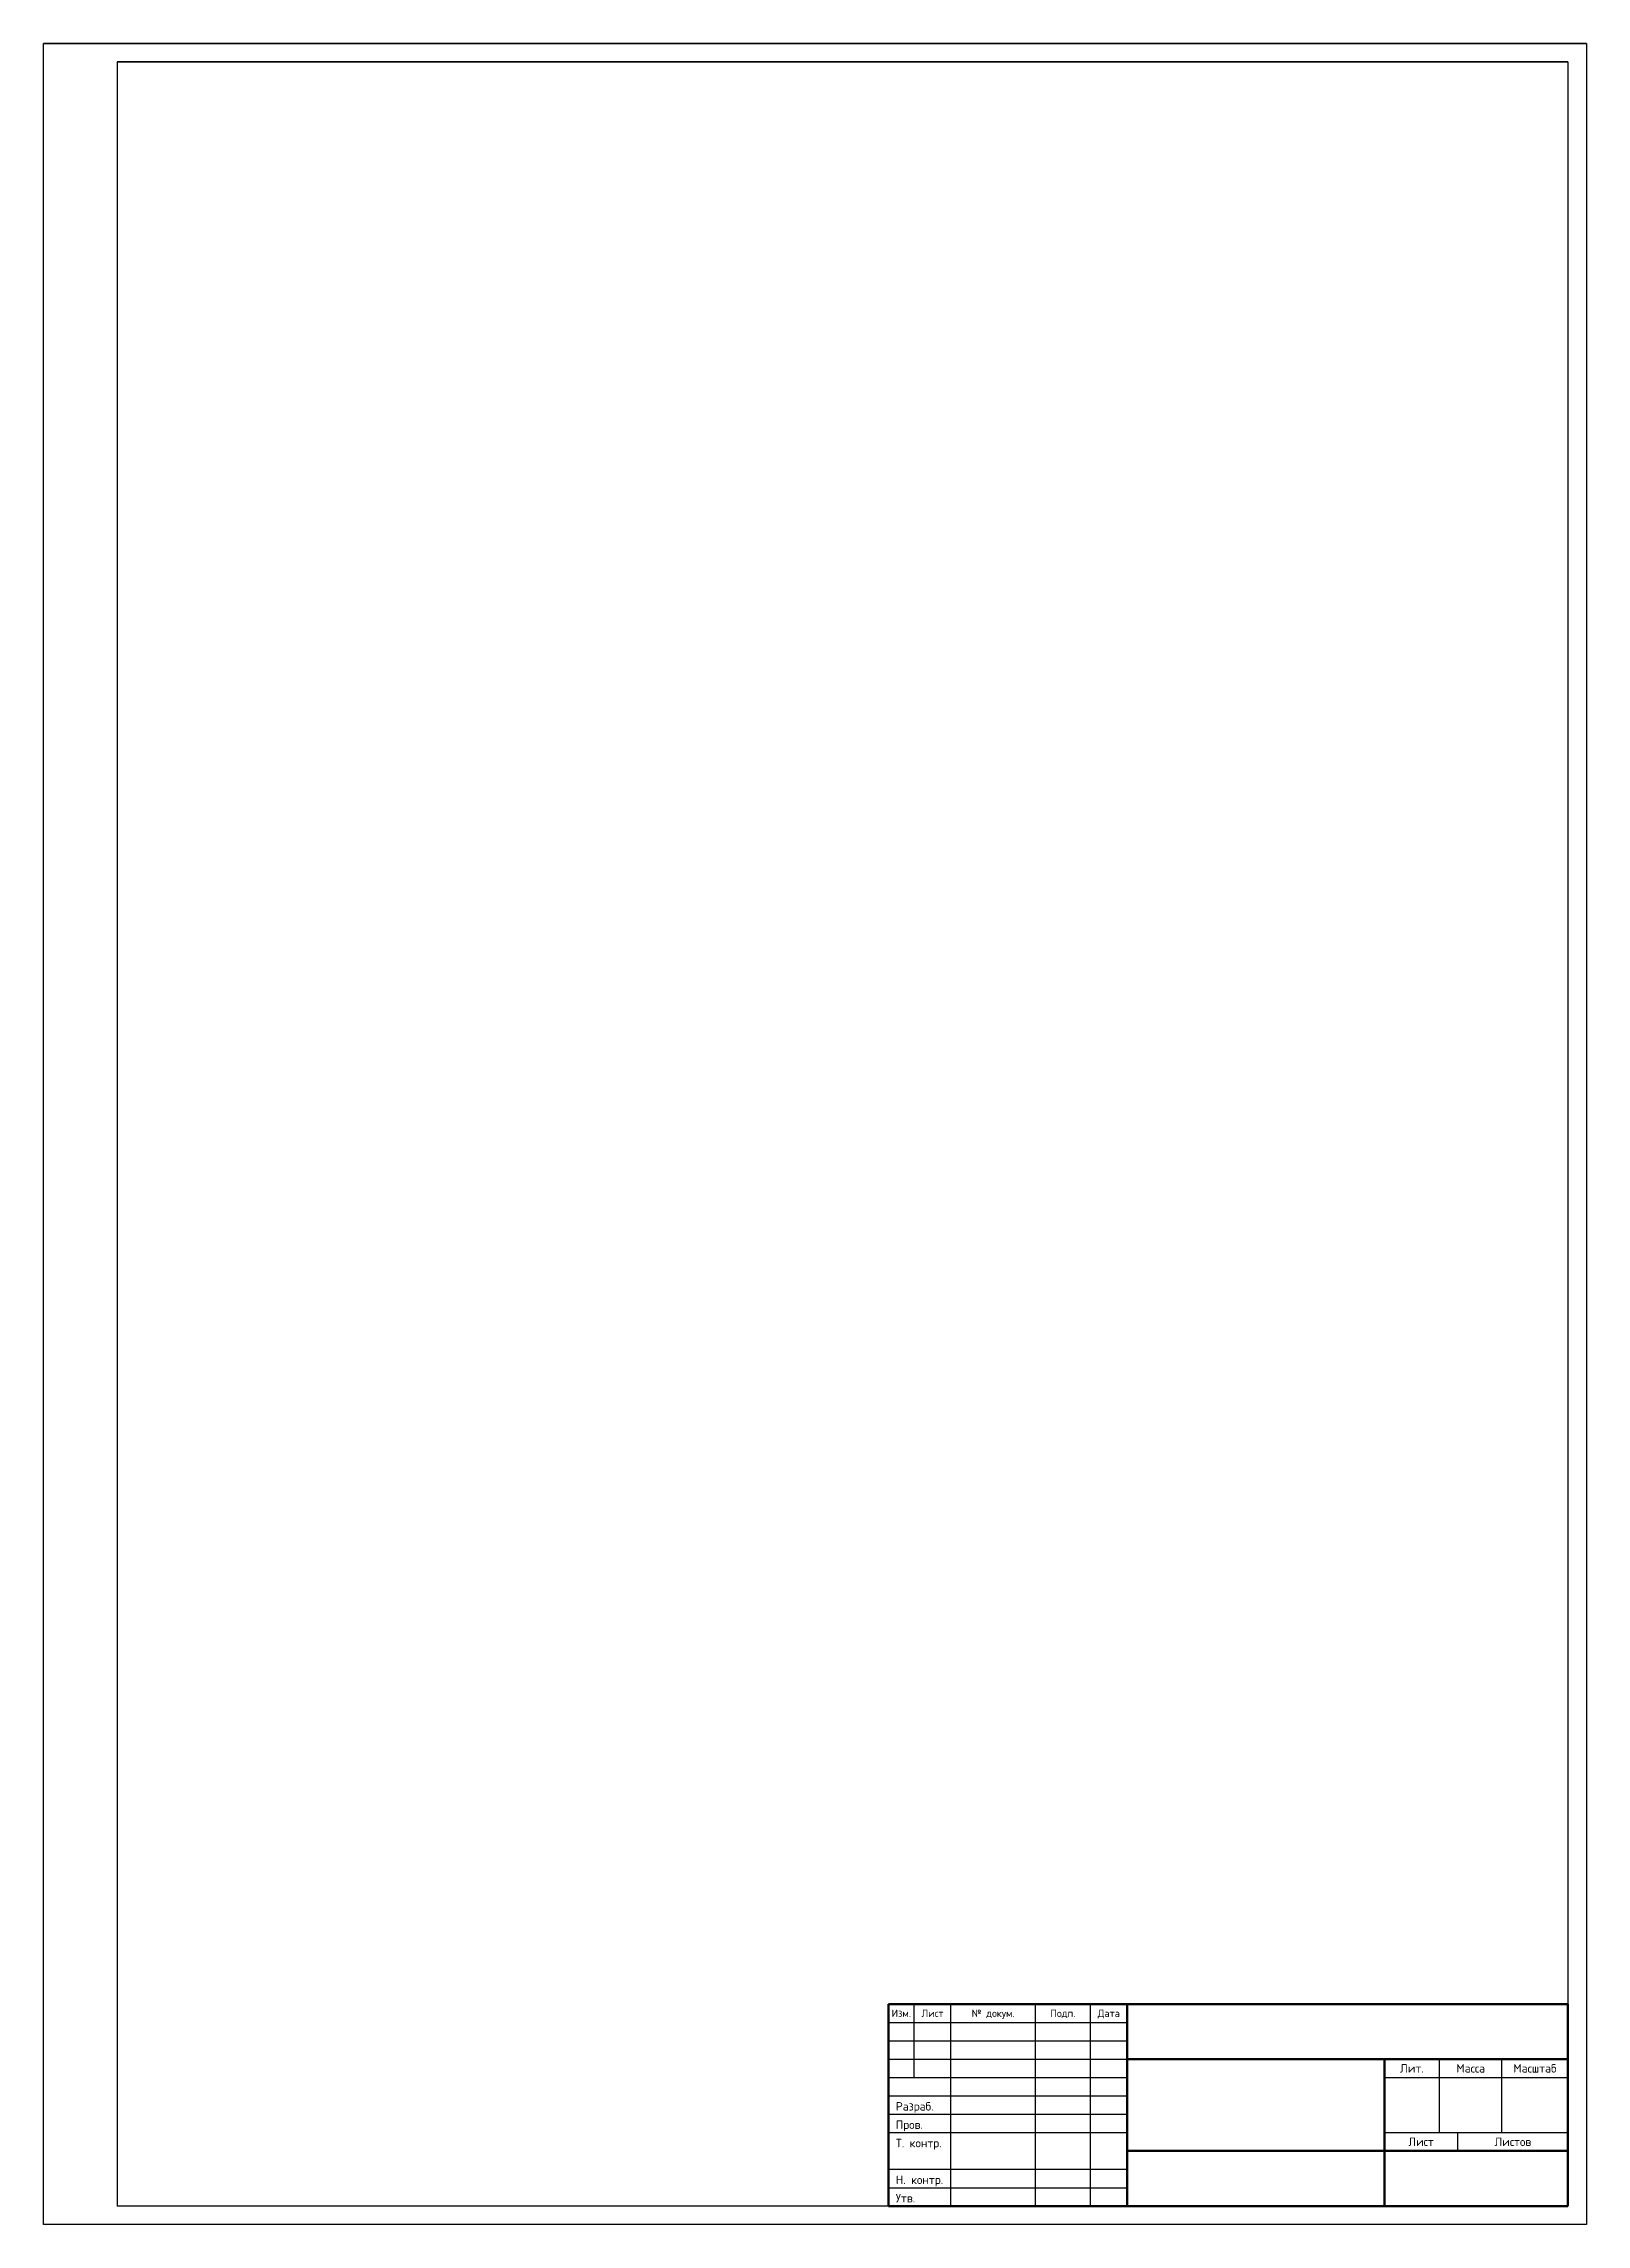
# Model space of a CAD drawing. Header units: millimetres. Extents: x 63961 to 279437, y 165795 to 374915.
# Drawn here: x 70637 to 77357, y 170962 to 180466 of the extents above; entities that cross this region are included whole.
import ezdxf
from ezdxf.enums import TextEntityAlignment as Align

# ---------------------------------------------------------------- set-up
doc = ezdxf.new("R2010")
doc.units = ezdxf.units.MM
doc.layers.add('Рамка', color=7, linetype='Continuous')
doc.styles.get("Standard").update_dxf_attribs({"font": 'isocpeur.ttf'})

msp = doc.modelspace()

# ---------------------------------------------------------------- texts
at = {"layer": 'Рамка'}
for s, height, p in [('Изм.', 32, (74373.061, 171882.46)), ('Лист', 32, (74509.061, 171882.46)), ('№ докум.', 32, (74773.061, 171882.46)), ('Подп.', 32, (75077.061, 171882.46)), ('Дата', 32, (75277.061, 171882.46)), ('Лит.', 36.8, (76597.061, 171642.46)), ('Масса', 36.8, (76853.061, 171642.46)), ('Масштаб', 36.8, (77133.061, 171642.46)), ('Лист', 36.8, (76637.061, 171322.46)), ('Листов', 36.8, (77037.061, 171322.46))]:
    msp.add_text(s, height=height, dxfattribs=at).set_placement(p, align=Align.MIDDLE_CENTER)
for s, p in [('Разраб.', (74349.061, 171458.46)), ('Пров.', (74349.061, 171378.46)), ('Т. контр.', (74349.061, 171298.46)), ('Н. контр.', (74349.061, 171138.46)), ('Утв.', (74349.061, 171058.46))]:
    msp.add_text(s, height=36.8, dxfattribs=at).set_placement(p)

# ---------------------------------------------------------------- linework, layer by layer
at = {"layer": 'Рамка'}
for p, q in [((70637.061, 180466.46), (77357.061, 180466.46)), ((70637.061, 170962.46), (70637.061, 180466.46)), ((77357.061, 180466.46), (70637.061, 180466.46)), ((70957.061, 180386.46), (77277.061, 180386.46)), ((77277.061, 180386.46), (70957.061, 180386.46)), ((70957.061, 180386.46), (70957.061, 171042.46)), ((77357.061, 180466.46), (72605.061, 180466.46)), ((77277.061, 180386.46), (74317.061, 180386.46)), ((77277.061, 180386.46), (77277.061, 171042.46)), ((77357.061, 180466.46), (77357.061, 170962.46)), ((70637.061, 170962.46), (70637.061, 177682.46)), ((77277.061, 171042.46), (70957.061, 171042.46)), ((77357.061, 170962.46), (70637.061, 170962.46))]:
    msp.add_line(p, q, dxfattribs=at)
at = {"layer": 'Рамка', "lineweight": 50}
for p, q in [((74317.061, 171922.46), (77277.061, 171922.46)), ((74317.061, 171042.46), (74317.061, 171922.46)), ((75357.061, 171042.46), (75357.061, 171922.46)), ((77277.061, 171042.46), (77277.061, 171922.46)), ((75357.061, 171682.46), (77277.061, 171682.46)), ((76477.061, 171042.46), (76477.061, 171682.46)), ((75357.061, 171282.46), (77277.061, 171282.46)), ((74317.061, 171042.46), (77277.061, 171042.46))]:
    msp.add_line(p, q, dxfattribs=at)
at = {"layer": 'Рамка', "lineweight": 25}
for p, q in [((74317.061, 171842.46), (75357.061, 171842.46)), ((74429.061, 171602.46), (74429.061, 171922.46)), ((74589.061, 171042.46), (74589.061, 171922.46)), ((74957.061, 171042.46), (74957.061, 171922.46)), ((75197.061, 171042.46), (75197.061, 171922.46)), ((74317.061, 171762.46), (75357.061, 171762.46)), ((74317.061, 171682.46), (75357.061, 171682.46)), ((76717.061, 171362.46), (76717.061, 171682.46)), ((76989.061, 171362.46), (76989.061, 171682.46)), ((74317.061, 171602.46), (75357.061, 171602.46)), ((76477.061, 171602.46), (77277.061, 171602.46)), ((74317.061, 171522.46), (75357.061, 171522.46)), ((74317.061, 171442.46), (75357.061, 171442.46)), ((74317.061, 171362.46), (75357.061, 171362.46)), ((76477.061, 171362.46), (77277.061, 171362.46)), ((76797.061, 171282.46), (76797.061, 171362.46)), ((74317.061, 171202.46), (75357.061, 171202.46)), ((74317.061, 171122.46), (75357.061, 171122.46))]:
    msp.add_line(p, q, dxfattribs=at)

msp.set_redraw_order([(e.dxf.handle, doc.entitydb.next_handle()) for e in msp.query("TEXT MTEXT ATTDEF DIMENSION ARC_DIMENSION")])  # texts and dimensions are drawn at this point

doc.saveas('drawing.dxf')
